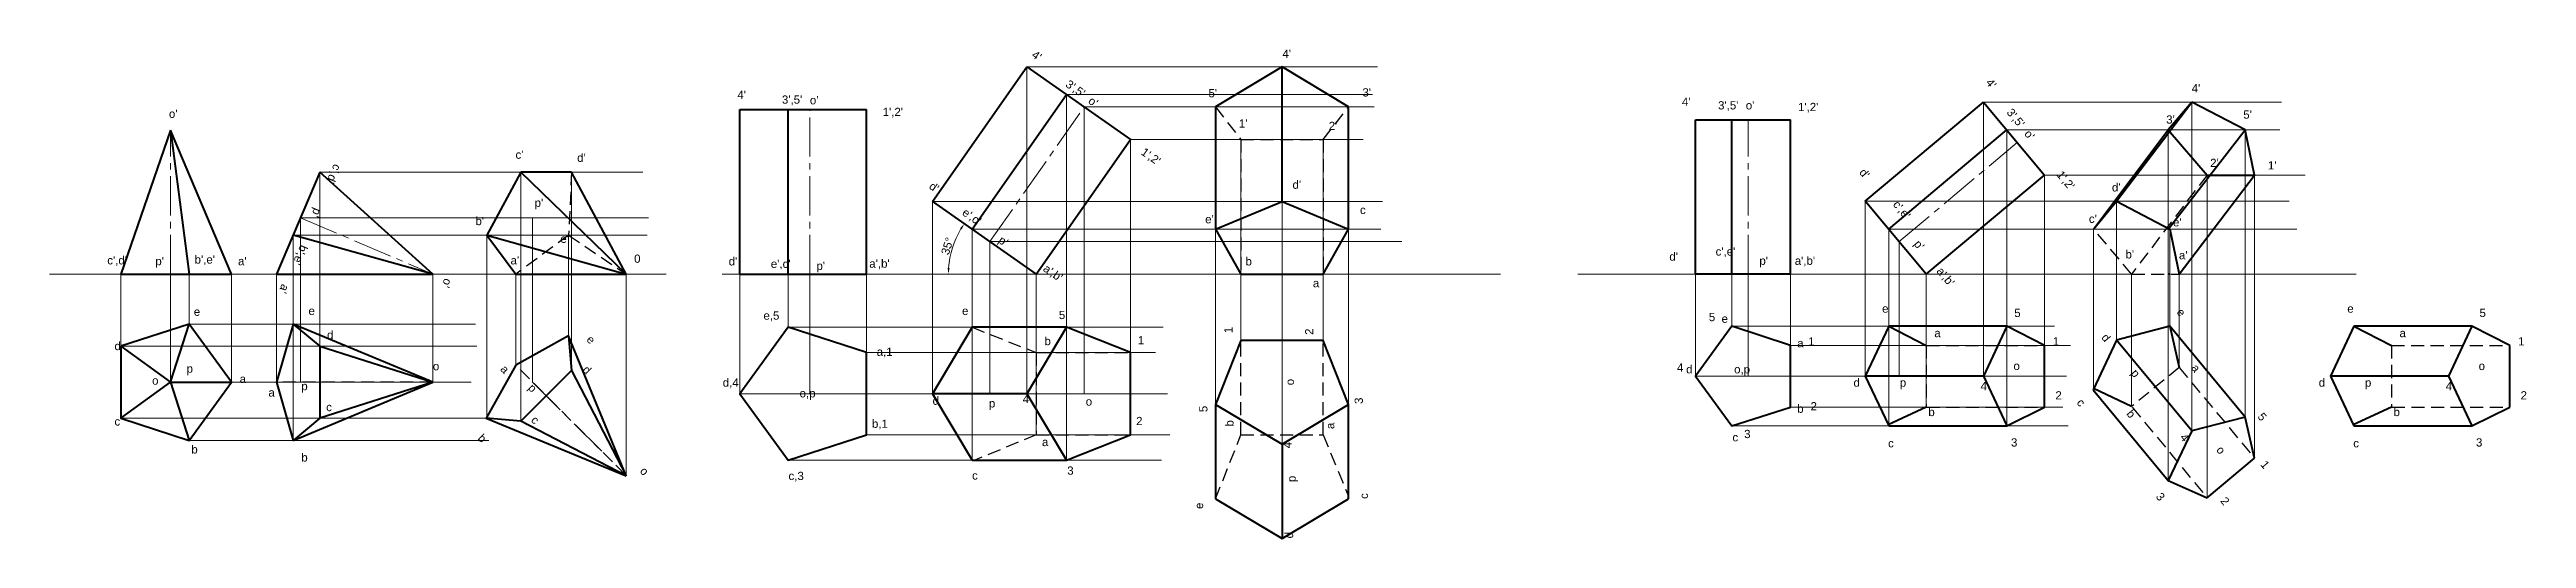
# Model space of a CAD drawing. Header units: millimetres. Extents: x 1 to 7224, y -410 to 206.
# Drawn here: x 4073 to 5277, y -410 to -172 of the extents above; entities that cross this region are included whole.
import ezdxf

# ---------------------------------------------------------------- set-up
doc = ezdxf.new("R2010")
doc.units = ezdxf.units.MM
doc.linetypes.add('CENTER2', pattern=[28.575, 19.05, -3.175, 3.175, -3.175])
doc.linetypes.add('DASHED2', pattern=[9.525, 6.35, -3.175])
for name, color, linetype, lineweight in [('Centre line', 1, 'CENTER2', 20), ('Dim n hatch', 6, 'Continuous', 20), ('Hidden', 3, 'DASHED2', 30), ('Object', 2, 'Continuous', 40), ('Projection', 5, 'Continuous', 5)]:
    doc.layers.add(name, color=color, linetype=linetype, lineweight=lineweight)
doc.styles.get("Standard").update_dxf_attribs({"font": 'arial.ttf', "height": 4})
doc.dimstyles.new('ISO-25', dxfattribs={"dimtxt": 3, "dimasz": 3, "dimexe": 1.25, "dimexo": 0.625, "dimgap": 0.5, "dimtad": 1, "dimdec": 0, "dimtxsty": 'Standard', "dimcen": 2.5, "dimclrd": 256, "dimclre": 256, "dimclrt": 256, "dimadec": 0, "dimazin": 0, "dimtfac": 1, "dimtdec": 0, "dimtmove": 0, "dimatfit": 2, "dimfxl": 1, "dimlwd": -1, "dimlwe": -1, "dimarcsym": 0})

msp = doc.modelspace()

# ---------------------------------------------------------------- texts
at = {"layer": 'Dim n hatch'}
for s, rotation, p in [("4'", 325, (4549.9, -175.8)), ("3',5'", 325, (4566.4, -190.1)), ("4'", 310, (5014.2, -188.6)), ("o'", 325, (4577.4, -198.2)), ("3',5'", 310, (5024.3, -203.1)), ("o'", 310, (5032.9, -213.5)), ("1',2'", 325, (4603.1, -223.1)), ("d'", 325, (4500, -239.7)), ("d'", 310, (4952.6, -232.3)), ("1',2'", 310, (5048.6, -233.4)), ("e',c'", 325, (4516.1, -252.5)), ("c',e'", 310, (4969, -247.9)), ("p'", 325, (4533.7, -266)), ("p'", 310, (4979.2, -267.1)), ("a',b'", 325, (4555.5, -279.8)), ("a',b'", 310, (4990.2, -280.3)), ('e', 309.6113, (5107, -300.3)), ('1', 90, (4648, -310.4)), ('2', 90, (4687.3, -311.2)), ('d', 309.6113, (5070.4, -312.6)), ('o', 90, (4677.9, -335.7)), ('p', 309.6113, (5084.8, -329.9)), ('a', 309.6113, (5114.1, -327.4)), ('5', 90, (4635.8, -348.8)), ('3', 90, (4711.4, -344.8)), ('c', 309.6113, (5058.4, -344.3)), ('b', 309.6113, (5082.6, -349.7)), ('5', 309.6113, (5146.4, -351.1)), ('b', 90, (4648.5, -355.8)), ('a', 90, (4697.5, -357)), ('4', 309.6113, (5108.6, -361.2)), ('4', 90, (4676.7, -366.4)), ('o', 309.6113, (5126.3, -367.3)), ('1', 309.6113, (5147.8, -374.4)), ('p', 90, (4678.7, -382.8)), ('e', 90, (4633.7, -395.9)), ('c', 90, (4713.9, -391)), ('3', 309.6113, (5096.9, -390)), ('2', 309.6113, (5128.3, -392.1)), ('d', 90, (4677.5, -410.2))]:
    msp.add_text(s, height=4, rotation=rotation, dxfattribs=at).set_placement(p)
for s, p in [("4'", (4672.3, -176.4)), ("4'", (4407.1, -196.4)), ("5'", (4636.3, -195.6)), ("3'", (4711.2, -195.2)), ("4'", (5114.6, -193.2)), ("3',5'", (4428.8, -198.7)), ("o'", (4442.4, -199)), ("1',2'", (4477.8, -204.7)), ("4'", (4866.6, -199.8)), ("3',5'", (4884.2, -201.5)), ("o'", (4897.7, -201.5)), ("1',2'", (4923.1, -202.3)), ("3'", (5102.2, -208.4)), ("5'", (5139.7, -206)), ("1'", (4651.1, -210.3)), ("2'", (4694.8, -211.5)), ("2'", (5123.6, -229.5)), ("1'", (5151.7, -230.7)), ("d'", (4677.2, -240.1)), ("d'", (5075.8, -241.4)), ("e'", (4634.7, -256.9)), ('c', (4710, -252.4)), ("c'", (5064.6, -256.7)), ("e'", (5105.5, -258.4)), ("d'", (4402.9, -277.4)), ("e',c'", (4423.4, -278.6)), ("p'", (4445.6, -279.6)), ("a',b'", (4471.3, -278.5)), ('b', (4654.3, -277.4)), ("d'", (4860.5, -275.1)), ("c',e'", (4883, -272.6)), ("p'", (4904.3, -277.1)), ("a',b'", (4921.5, -277.1)), ("b'", (5082.4, -274)), ("a'", (5108.4, -274.4)), ('a', (4687.1, -288)), ('e,5', (4419.8, -303.8)), ('e', (4516.4, -301.5)), ('5', (4563.5, -303.5)), ('5', (4879.7, -304.5)), ('e', (4964, -300.4)), ('5', (5028.3, -302.5)), ('e', (5190.3, -300.4)), ('5', (5254.6, -302.5)), ('b', (4556.5, -316.2)), ('1', (4601.9, -315.8)), ('e', (4885.9, -305.3)), ('1', (4928, -316.4)), ('a', (4989.4, -312.3)), ('1', (5047.1, -316.3)), ('a', (5215.7, -312.3)), ('1', (5273.4, -316.3)), ('a,1', (4474.9, -321.4)), ('4', (4864.2, -329.1)), ('a', (4922.7, -317.2)), ('o', (5027.9, -328.3)), ('o', (5254.2, -328.3)), ('d,4', (4400, -336.4)), ('d', (4868.7, -329.9)), ('o,p', (4892, -329.9)), ('d', (4950.1, -336.4)), ('p', (4972.6, -336.4)), ('4', (5011.9, -338.1)), ('d', (5176.4, -336.4)), ('p', (5198.9, -336.4)), ('4', (5238.2, -338.1)), ('o,p', (4437.4, -341.6)), ('d', (4502.1, -345.2)), ('p', (4529.5, -346.5)), ('4', (4545.9, -344.4)), ('o', (4576.6, -345.6)), ('b', (4922.7, -349.1)), ('2', (4929.2, -347.9)), ('b', (4986.5, -350.7)), ('2', (5048.3, -342.6)), ('b', (5212.8, -350.7)), ('2', (5274.6, -342.6)), ('b,1', (4472.6, -356.4)), ('2', (4601.1, -355.1)), ('c', (4891.2, -363)), ('3', (4896.9, -361.4)), ('3', (5026.7, -365.5)), ('3', (5252.9, -365.5)), ('a', (4555.3, -365.3)), ('c', (4966.9, -365.9)), ('c', (5193.2, -365.9)), ('c,3', (4432, -381.8)), ('c', (4521.3, -381.6)), ('3', (4567.6, -379.2))]:
    msp.add_text(s, height=4, dxfattribs=at).set_placement(p)
at = {"layer": 'Object'}
for s, p in [("o'", (4130.6, -205.6)), ("c'", (4299.2, -225.5)), ("d'", (4329.2, -227)), ("p'", (4308.5, -248.9)), ("b'", (4279.7, -257.8)), ("e'", (4321, -266.4)), ("c',d'", (4100.6, -276.9)), ("p'", (4124, -277.3)), ("b',e'", (4143.1, -276.5)), ("a'", (4164.2, -277.3)), ("a'", (4296.8, -276.9)), ('0', (4356.9, -276.1)), ('e', (4142.7, -301.9)), ('e', (4198.5, -301.5)), ('d', (4207.5, -313.2)), ('d', (4104.1, -318.6)), ('o', (4259, -328.4)), ('o', (4122.4, -335.4)), ('p', (4139.2, -329.6)), ('a', (4165, -334.6)), ('p', (4195, -338.1)), ('a', (4179, -341.2)), ('c', (4207.1, -348.3)), ('c', (4104.1, -355.3)), ('b', (4141.5, -368.9)), ('b', (4195, -372.8))]:
    msp.add_text(s, height=4, dxfattribs=at).set_placement(p)
for s, rotation, p in [("c',d'", 246.9587, (4210.9, -227.7)), ("p'", 246.9587, (4201.4, -249.1)), ("b',e'", 246.9587, (4194.6, -267)), ("a'", 246.9587, (4185.6, -286.1)), ("o'", 246.9587, (4264.8, -283.3)), ('e', 315, (4333.4, -313.8)), ('a', 315, (4291.5, -328.2)), ('p', 315, (4305, -337.3)), ('d', 315, (4331.5, -328.5)), ('b', 315, (4280.5, -361.8)), ('c', 315, (4306.4, -353)), ('o', 315, (4359.4, -377.8))]:
    msp.add_text(s, height=4, rotation=rotation, dxfattribs=at).set_placement(p)

# ---------------------------------------------------------------- blocks, each defined once
blk = doc.blocks.new('*D13')
at = {"layer": 'Defpoints', "color": 0, "transparency": 16777216}
for p in [(4502.1, -246.3), (4513.3, -264.7), (4399.7, -281.6), (4552.5, -281.6), (4778.3, -281.6)]:
    blk.add_point(p, dxfattribs=at)
at = {"layer": 'Dim n hatch', "transparency": 16777216}
blk.add_arc((4552.5, -281.6), 42.7, 149.0246, 175.9754, dxfattribs=at)
for points in [[(4515.5, -259.3), (4516.3, -259.9), (4517.5, -257.1)], [(4510.4, -278.6), (4509.4, -278.6), (4509.8, -281.6)]]:
    blk.add_solid(points, dxfattribs=at)
at = {"layer": 'Dim n hatch', "transparency": 16777216, "insert": (4509.3, -268), "char_height": 4, "attachment_point": 5, "rotation": 72.5}
blk.add_mtext('35°', dxfattribs=at)

# ---------------------------------------------------------------- dimensions: what is measured, and where the dimension line sits
at = {"layer": 'Dim n hatch'}
dim = msp.add_angular_dim_2l(base=(4513.3, -264.7), line1=((4502.1, -246.3), (4552.5, -281.6)), line2=((4399.7, -281.6), (4778.3, -281.6)), dimstyle='ISO-25', dxfattribs=at)
dim.commit()
dim.dimension.update_dxf_attribs({"geometry": '*D13', "text_midpoint": (4509.3, -268)})

# ---------------------------------------------------------------- linework, layer by layer
at = {"layer": 'Centre line'}
for p, q in [((4442.4, -281.6), (4442.4, -201.6)), ((4530, -265.8), (4575.8, -200.3)), ((4131.3, -281.6), (4131.3, -211.6)), ((4898.8, -281.6), (4898.8, -206.6)), ((4972.3, -265.8), (5029.7, -217.6)), ((4194.6, -254.2), (4259, -281.6)), ((4194.6, -334.2), (4259, -334.2)), ((4307.5, -334.2), (4353.1, -379.7)), ((4530, -339.8), (4575.8, -339.8))]:
    msp.add_line(p, q, dxfattribs=at)
at = {"layer": 'Hidden'}
for p, q in [((4639.7, -200.3), (4652.1, -216.1)), ((4692.1, -216.1), (4704.4, -200.3)), ((4652.1, -216.1), (4692.1, -216.1)), ((4652.1, -216.1), (4652.1, -281.6)), ((4692.1, -216.1), (4692.1, -281.6)), ((4326.5, -232), (4325, -262.7)), ((5122.1, -233.4), (5085.4, -281.6)), ((4325, -262.7), (4299.3, -281.7)), ((4325, -262.7), (4353.1, -281.6)), ((5085.4, -281.6), (5066.9, -259.7)), ((5085.4, -281.6), (5108.5, -281.6)), ((4521.3, -307.5), (4552.5, -319.8)), ((4552.5, -319.8), (4552.5, -359.8)), ((4552.5, -319.8), (4598.4, -319.8)), ((4652.1, -359.8), (4652.1, -313.9)), ((4692.1, -359.8), (4692.1, -313.9)), ((4985.5, -316.3), (4985.5, -346.3)), ((4985.5, -316.3), (5043, -316.3)), ((5211.8, -316.3), (5211.8, -346.3)), ((5211.8, -316.3), (5269.3, -316.3)), ((4259, -334.2), (4182.9, -334.2)), ((4353.1, -379.7), (4299.3, -325.9)), ((5108.5, -327), (5085.4, -346.1)), ((5108.5, -327), (5145.2, -371.2)), ((4985.7, -346.3), (5043, -346.3)), ((5085.6, -346.3), (5122.1, -390.4)), ((5212, -346.3), (5269.3, -346.3)), ((4552.5, -359.8), (4522.6, -372.2)), ((4552.5, -359.8), (4598.4, -359.8)), ((4639.7, -391), (4652.1, -359.8)), ((4652.1, -359.8), (4692.1, -359.8)), ((4692.1, -359.8), (4704.4, -389.7))]:
    msp.add_line(p, q, dxfattribs=at)
at = {"layer": 'Object'}
for p, q in [((4502.1, -246.3), (4548, -180.7)), ((4548, -180.7), (4598.4, -216.1)), ((4672.1, -180.7), (4639.7, -200.3)), ((4704.4, -200.3), (4672.1, -180.7)), ((4672.1, -246.3), (4672.1, -180.7)), ((4408.3, -281.6), (4408.3, -201.6)), ((4408.3, -201.6), (4469.9, -201.6)), ((4431.9, -281.6), (4431.9, -201.6)), ((4469.9, -281.6), (4469.9, -201.6)), ((4521.3, -259.8), (4567.2, -194.2)), ((4639.7, -200.3), (4639.7, -259.8)), ((4704.4, -259.8), (4704.4, -200.3)), ((4955.8, -246.2), (5013.3, -198)), ((5013.3, -198), (5043, -233.4)), ((5078.1, -246.2), (5114.7, -198)), ((5114.7, -198), (5103.2, -211.5)), ((5140.6, -211.5), (5114.7, -198)), ((4131.3, -211.6), (4107.2, -281.6)), ((4161.1, -281.6), (4131.3, -211.6)), ((4131.3, -211.6), (4140.5, -281.6)), ((4552.5, -281.6), (4598.4, -216.1)), ((4873.3, -281.6), (4873.3, -206.6)), ((4873.3, -206.6), (4919.4, -206.6)), ((4890.9, -281.6), (4890.9, -206.6)), ((4919.4, -281.6), (4919.4, -206.6)), ((4967.2, -259.7), (5024.6, -211.5)), ((5066.9, -259.7), (5103.2, -211.5)), ((5103.2, -211.5), (5122.1, -233.4)), ((5103.2, -259.7), (5140.6, -211.5)), ((5145.2, -233.4), (5140.6, -211.5)), ((4204, -232), (4182.9, -281.6)), ((4259, -281.6), (4204, -232)), ((4301.8, -232), (4285.2, -262.7)), ((4301.8, -232), (4285.2, -262.7)), ((4326.5, -232), (4301.8, -232)), ((4353.1, -281.6), (4301.8, -232)), ((4353.1, -281.6), (4326.5, -232)), ((4985.5, -281.6), (5043, -233.4)), ((5108.5, -281.6), (5145.2, -233.4)), ((5122.1, -233.4), (5145.2, -233.4)), ((4502.1, -246.3), (4552.5, -281.6)), ((4639.7, -259.8), (4672.1, -246.3)), ((4672.1, -246.3), (4704.4, -259.8)), ((4985.5, -281.6), (4955.8, -246.2)), ((5066.9, -259.7), (5078.1, -246.2)), ((5078.1, -246.2), (5104, -259.7)), ((4259, -281.6), (4191, -262.7)), ((4285.2, -262.7), (4299.3, -281.6)), ((4285.2, -262.7), (4353.1, -281.6)), ((4639.7, -259.8), (4652.1, -281.6)), ((4692.1, -281.6), (4704.4, -259.8)), ((5104, -259.7), (5108.5, -281.6)), ((4107.2, -281.6), (4161.1, -281.6)), ((4182.9, -281.6), (4259, -281.6)), ((4299.3, -281.6), (4353.1, -281.6)), ((4408.3, -281.6), (4469.9, -281.6)), ((4652.1, -281.6), (4692.1, -281.6)), ((4919.4, -281.6), (4873.3, -281.6)), ((5104, -281.6), (5103.2, -281.6)), ((4131.3, -334.2), (4140.5, -305.9)), ((4191, -305.9), (4182.9, -334.2)), ((4259, -334.2), (4191, -305.9)), ((4191, -305.9), (4204, -316.7)), ((4325, -311.6), (4299.3, -325.9)), ((4353.1, -379.7), (4325, -311.6)), ((4325, -311.6), (4326.5, -328.5)), ((4521.3, -307.5), (4502.1, -339.8)), ((4567.2, -307.5), (4521.3, -307.5)), ((4567.2, -307.5), (4548, -339.8)), ((4598.4, -319.8), (4567.2, -307.5)), ((4967.2, -307), (4955.8, -331.3)), ((5024.6, -307), (4967.2, -307)), ((4967.2, -307), (4985.5, -316.3)), ((5024.6, -307), (5013.3, -331.3)), ((5043, -316.3), (5024.6, -307)), ((5104, -306.9), (5078.1, -313.7)), ((5140.6, -351.2), (5104, -306.9)), ((5104, -306.9), (5108.5, -327)), ((5193.5, -307), (5182.1, -331.3)), ((5250.9, -307), (5193.5, -307)), ((5193.5, -307), (5211.8, -316.3)), ((5250.9, -307), (5239.6, -331.3)), ((5269.3, -316.3), (5250.9, -307)), ((4107.2, -316.7), (4131.3, -334.2)), ((4204, -316.7), (4204, -351.7)), ((4204, -316.7), (4259, -334.2)), ((4598.4, -359.8), (4598.4, -319.8)), ((4652.1, -313.9), (4639.7, -345.1)), ((4692.1, -313.9), (4652.1, -313.9)), ((4704.4, -345.1), (4692.1, -313.9)), ((5043, -346.3), (5043, -316.3)), ((5078.1, -313.7), (5066.6, -337.9)), ((5114.7, -357.9), (5078.1, -313.7)), ((5269.3, -346.3), (5269.3, -316.3)), ((4107.2, -351.7), (4131.3, -334.2)), ((4131.3, -334.2), (4140.5, -362.5)), ((4131.3, -334.2), (4161.1, -334.2)), ((4182.9, -334.2), (4191, -362.5)), ((4191, -362.5), (4259, -334.2)), ((4259, -334.2), (4204, -351.7)), ((4299.3, -325.9), (4284.9, -351.7)), ((4326.5, -328.5), (4301.8, -353.2)), ((4326.5, -328.5), (4353.1, -379.7)), ((4955.8, -331.3), (4967.2, -355.5)), ((5013.3, -331.3), (4955.8, -331.3)), ((5013.3, -331.3), (5024.6, -355.5)), ((5085.4, -346.1), (5066.9, -337.3)), ((5182.1, -331.3), (5193.5, -355.5)), ((5239.6, -331.3), (5182.1, -331.3)), ((5239.6, -331.3), (5250.9, -355.5)), ((4502.1, -339.8), (4521.3, -372.2)), ((4548, -339.8), (4502.1, -339.8)), ((4548, -339.8), (4567.2, -372.2)), ((4639.7, -345.1), (4639.7, -391)), ((4639.7, -345.1), (4672.1, -364.3)), ((4672.1, -364.3), (4704.4, -345.1)), ((4704.4, -391), (4704.4, -345.1)), ((4985.5, -346.3), (4966.9, -354.9)), ((5024.6, -355.5), (5043, -346.3)), ((5066.6, -337.9), (5103.2, -382.1)), ((5211.8, -346.3), (5193.2, -354.9)), ((5250.9, -355.5), (5269.3, -346.3)), ((4204, -351.7), (4191, -362.5)), ((4284.9, -351.7), (4353.1, -379.7)), ((4301.8, -353.2), (4284.9, -351.7)), ((4353.1, -379.7), (4301.8, -353.2)), ((4567.2, -372.2), (4598.4, -359.8)), ((4967.2, -355.5), (5024.6, -355.5)), ((5114.7, -357.9), (5103.2, -382.1)), ((5140.6, -351.2), (5114.7, -357.9)), ((5145.2, -371.2), (5140.6, -351.2)), ((5193.5, -355.5), (5250.9, -355.5)), ((4521.3, -372.2), (4567.2, -372.2)), ((4672.1, -364.3), (4672.1, -410.2)), ((5122.1, -390.4), (5145.2, -371.2)), ((5103.2, -382.1), (5122.1, -390.4)), ((4639.7, -391), (4672.1, -410.2)), ((4672.1, -410.2), (4704.4, -391))]:
    msp.add_line(p, q, dxfattribs=at)
for points in [[(4107.2, -316.7), (4107.2, -351.7), (4140.5, -362.5), (4161.1, -334.2), (4140.5, -305.9)], [(4469.9, -359.8), (4469.9, -319.8), (4431.9, -307.5), (4408.3, -339.8), (4431.9, -372.2)], [(4919.4, -346.3), (4919.4, -316.3), (4890.9, -307), (4873.3, -331.3), (4890.9, -355.5)]]:
    msp.add_lwpolyline(points, close=True, dxfattribs=at)
at = {"layer": 'Projection'}
for p, q in [((4548, -180.7), (4548, -339.8)), ((4548, -180.7), (4718.6, -180.7)), ((4672.1, -364.3), (4672.1, -180.7)), ((4567.2, -194.2), (4567.2, -372.2)), ((4567.2, -194.2), (4716.1, -194.2)), ((4575.8, -200.3), (4575.8, -339.8)), ((4575.8, -200.3), (4716.9, -200.3)), ((4639.7, -345.1), (4639.7, -200.3)), ((4704.4, -345.1), (4704.4, -200.3)), ((5013.3, -198), (5013.3, -331.3)), ((5013.3, -198), (5158.3, -198)), ((5114.7, -357.9), (5114.7, -198)), ((4598.4, -216.1), (4598.4, -359.8)), ((4598.4, -216.1), (4711.6, -216.1)), ((4652.1, -313.9), (4652.1, -216.1)), ((4692.1, -313.9), (4692.1, -216.1)), ((5024.6, -211.5), (5024.6, -355.5)), ((5024.6, -211.5), (5157.5, -211.5)), ((5103.2, -382.1), (5103.2, -211.5)), ((5140.6, -351.2), (5140.6, -211.5)), ((4204, -232), (4204, -351.7)), ((4204, -232), (4361.2, -232)), ((4301.8, -353.2), (4301.8, -232)), ((4326.5, -328.5), (4326.5, -232)), ((5043, -233.4), (5043, -346.3)), ((5043, -233.4), (5122.1, -233.4)), ((5122.1, -390.4), (5122.1, -233.4)), ((5145.2, -371.2), (5145.2, -233.4)), ((5145.2, -233.4), (5169.8, -233.4)), ((4502.1, -246.3), (4502.1, -339.8)), ((4502.1, -246.3), (4721, -246.3)), ((4955.8, -246.2), (4955.8, -331.3)), ((4955.8, -246.2), (5162, -246.2)), ((5078.1, -313.7), (5078.1, -246.2)), ((4191, -262.7), (4191, -362.5)), ((4191, -262.7), (4363.2, -262.7)), ((4194.6, -254.2), (4194.6, -334.2)), ((4194.6, -254.2), (4363.9, -254.2)), ((4285.2, -351.7), (4285.2, -262.7)), ((4307.5, -334.2), (4307.5, -254.2)), ((4325, -311.6), (4325, -262.7)), ((4521.3, -259.8), (4521.3, -372.2)), ((4521.3, -259.8), (4720.2, -259.8)), ((4967.2, -259.7), (4967.2, -355.5)), ((4967.2, -259.7), (5165.7, -259.7)), ((5066.9, -337.3), (5066.9, -259.7)), ((5104, -306.9), (5104, -259.7)), ((4530, -265.8), (4530, -339.8)), ((4530, -265.8), (4730.4, -265.8)), ((4972.3, -265.8), (4972.3, -331.3)), ((4072.5, -281.6), (4372.5, -281.6)), ((4107.2, -316.7), (4107.2, -281.6)), ((4131.3, -334.2), (4131.3, -281.6)), ((4140.5, -305.9), (4140.5, -281.6)), ((4161.1, -334.2), (4161.1, -281.6)), ((4182.9, -281.6), (4182.9, -334.2)), ((4259, -281.6), (4259, -334.2)), ((4299.3, -325.9), (4299.3, -281.6)), ((4353.1, -379.7), (4353.1, -281.6)), ((4399.7, -281.6), (4778.3, -281.6)), ((4408.3, -339.8), (4408.3, -281.6)), ((4431.9, -307.5), (4431.9, -281.6)), ((4442.4, -339.8), (4442.4, -281.6)), ((4469.9, -319.8), (4469.9, -281.6)), ((4552.5, -281.6), (4552.5, -359.8)), ((4816, -281.6), (5085.4, -281.6)), ((4873.3, -331.3), (4873.3, -281.6)), ((4890.9, -307), (4890.9, -281.6)), ((4898.8, -331.3), (4898.8, -281.6)), ((4919.4, -316.3), (4919.4, -281.6)), ((4985.5, -281.6), (4985.5, -346.3)), ((5085.4, -346.1), (5085.4, -281.6)), ((5103.2, -281.6), (5104, -281.6)), ((5108.5, -327), (5108.5, -281.6)), ((5108.5, -281.6), (5194.6, -281.6)), ((4140.5, -305.9), (4279.7, -305.9)), ((4431.9, -307.5), (4614.2, -307.5)), ((4890.9, -307), (5047.9, -307)), ((4107.2, -316.7), (4280.4, -316.7)), ((4469.9, -319.8), (4610.5, -319.8)), ((4919.4, -316.3), (5055.7, -316.3)), ((4161.1, -334.2), (4277.7, -334.2)), ((4873.3, -331.3), (5053.7, -331.3)), ((4408.3, -339.8), (4616.3, -339.8)), ((4919.4, -346.3), (5052, -346.3)), ((4107.2, -351.7), (4286.7, -351.7)), ((4469.9, -359.8), (4617.5, -359.8)), ((4890.9, -355.5), (5054.5, -355.5)), ((4140.5, -362.5), (4286.3, -362.5)), ((4431.9, -372.2), (4613.4, -372.2))]:
    msp.add_line(p, q, dxfattribs=at)

msp.set_redraw_order([(e.dxf.handle, doc.entitydb.next_handle()) for e in msp.query("TEXT MTEXT ATTDEF DIMENSION ARC_DIMENSION")])  # texts and dimensions are drawn at this point

doc.saveas('drawing.dxf')
